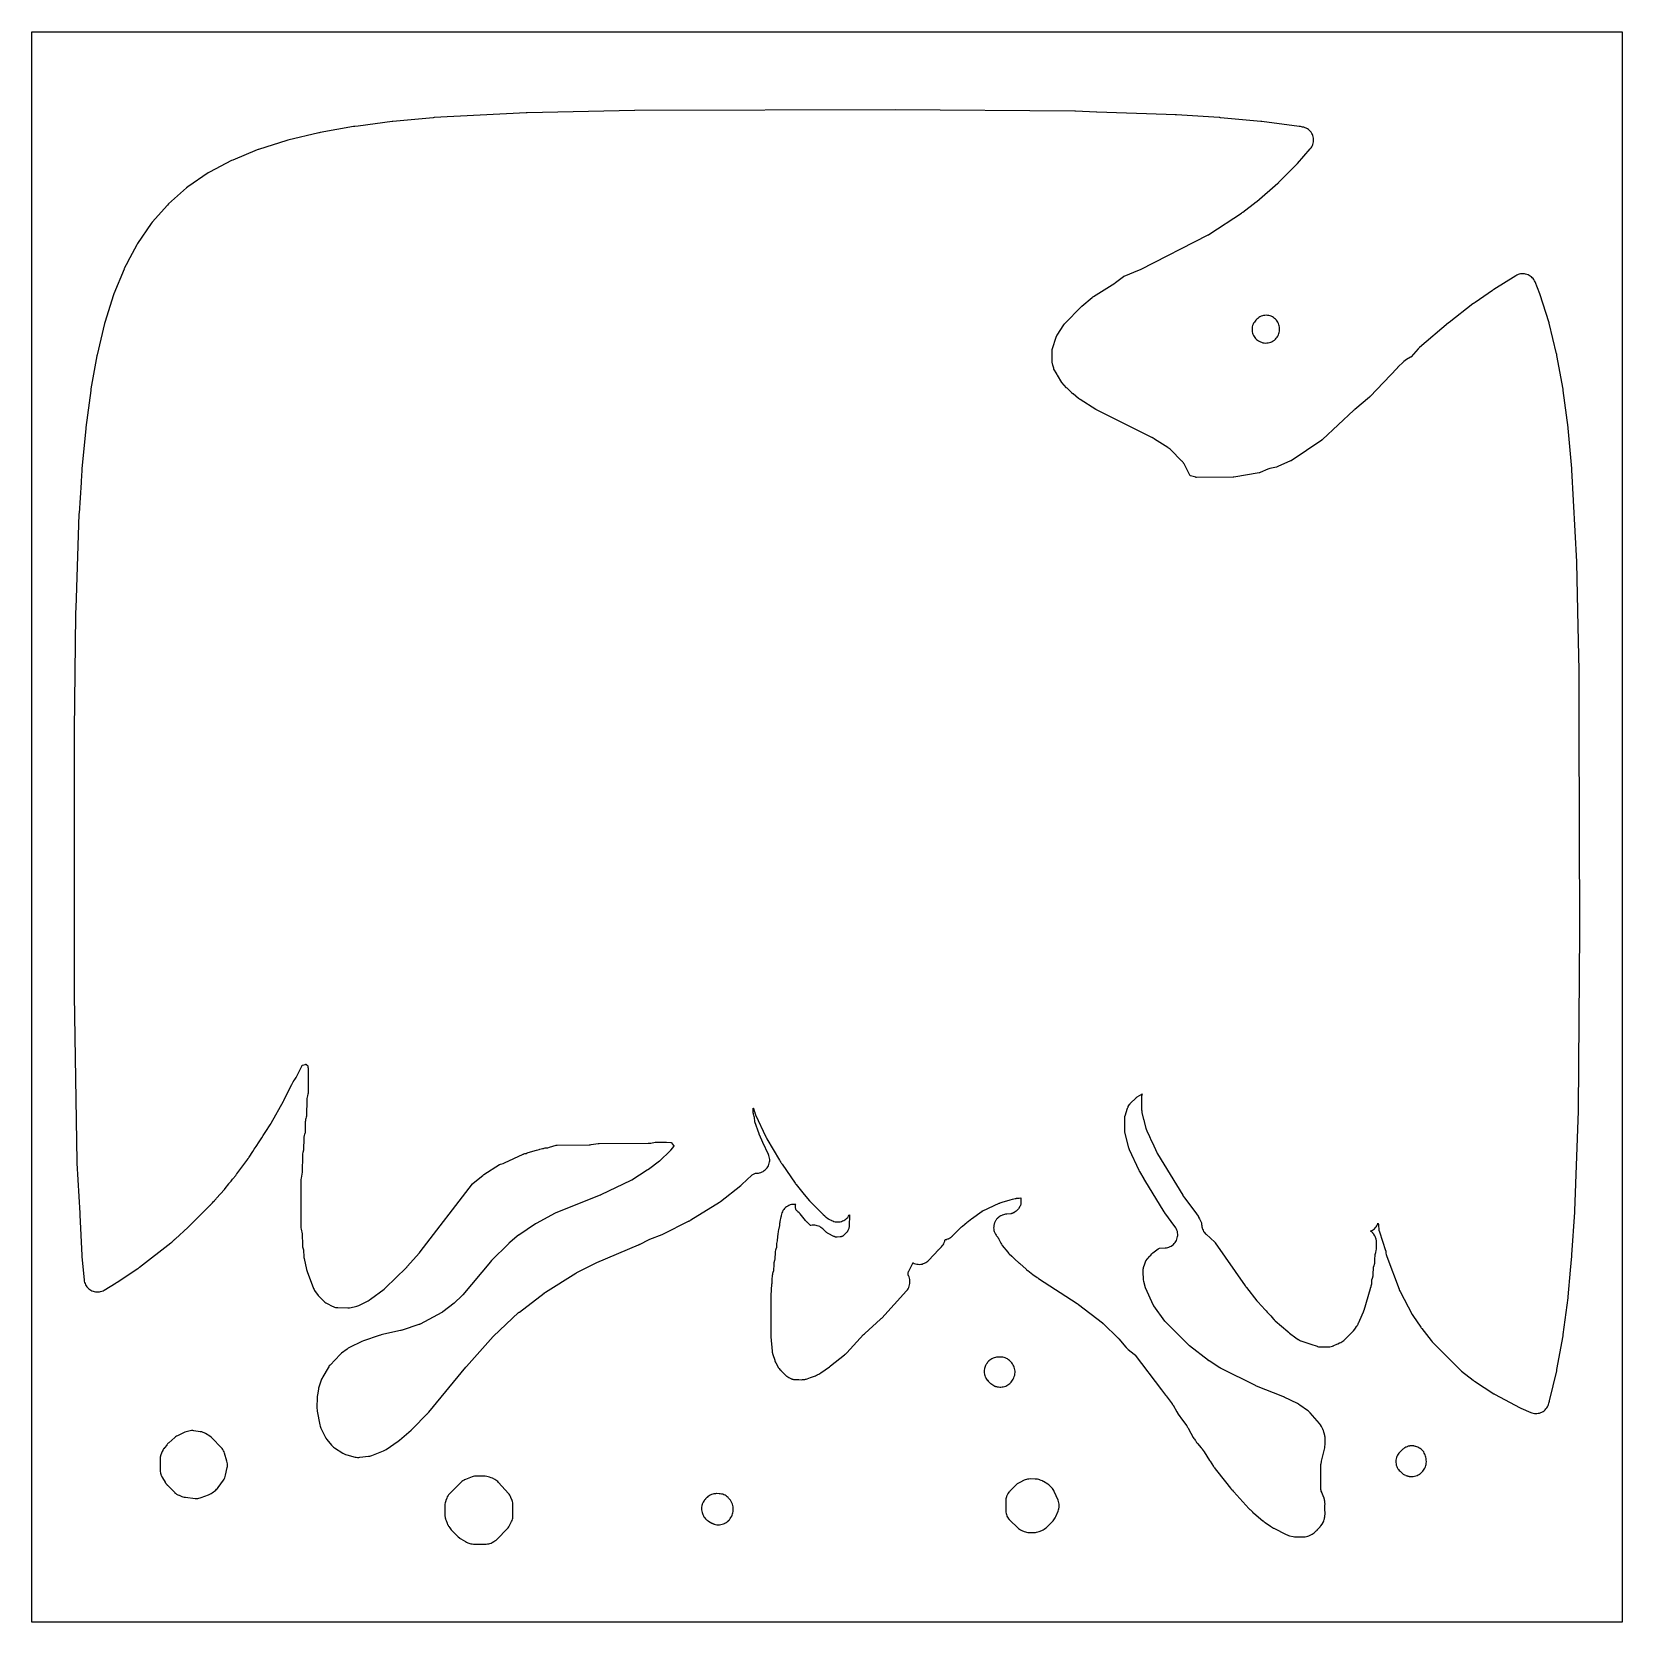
# Model space of a CAD drawing. Header units: millimetres. Extents: x 0 to 300, y 0 to 300.
import ezdxf

# ---------------------------------------------------------------- set-up
doc = ezdxf.new("R2010")
doc.units = ezdxf.units.MM
doc.layers.add('CUT', color=7, linetype='CONTINUOUS')

msp = doc.modelspace()

# ---------------------------------------------------------------- linework, layer by layer
at = {"layer": 'CUT'}
for points in [[(299.9, 300), (299.91, 300), (299.94, 300), (299.95, 300), (299.96, 300), (299.96, 299.99), (299.96, 299.98), (299.96, 299.95), (299.96, 299.94), (299.96, 0.06), (299.96, 0.05), (299.96, 0.02), (299.96, 0.01), (299.95, 0), (299.94, 0), (299.91, 0), (299.9, 0), (0.06, 0), (0.05, 0), (0.02, 0), (0.01, 0), (0.01, 0.01), (0, 0.01), (0, 0.02), (0, 0.05), (0, 0.06), (0, 299.94), (0, 299.95), (0, 299.98), (0, 299.99), (0.01, 300), (0.02, 300), (0.05, 300), (0.06, 300)], [(144.43, 77.46), (144.41, 77.48), (144.33, 77.57), (144.25, 77.66), (144.19, 77.76), (144.13, 77.86), (144.09, 77.97), (144.06, 78.08), (144.03, 78.2), (144.02, 78.31), (144.02, 78.43), (144.03, 78.55), (144.06, 78.66), (144.09, 78.77), (144.1, 78.79), (144.09, 78.79), (144.06, 78.79), (144.06, 78.8), (144.02, 78.81), (143.77, 78.82), (143.52, 78.8), (143.27, 78.76), (143.03, 78.7), (142.8, 78.61), (142.58, 78.5), (142.36, 78.37), (142.17, 78.21), (141.99, 78.04), (141.82, 77.85), (141.68, 77.65), (141.56, 77.43), (141.46, 77.2), (141.38, 76.96), (141.33, 76.72), (141.31, 76.55), (141.31, 76.54), (141.31, 76.52), (141.3, 76.47), (141.1, 75.6), (141.06, 75.39), (141.04, 75.18), (141.02, 74.85), (140.83, 73.99), (140.79, 73.76), (140.78, 73.68), (140.76, 73.59), (140.72, 73.35), (140.58, 71.98), (140.58, 71.96), (140.57, 71.95), (140.57, 71.94), (140.57, 71.93), (140.51, 71.7), (140.48, 71.42), (140.45, 70.85), (140.45, 70.75), (140.45, 70.72), (140.45, 70.7), (140.43, 70.63), (140.41, 70.58), (140.38, 70.5), (140.36, 70.45), (140.32, 70.32), (140.29, 70.23), (140.28, 70.21), (140.28, 70.19), (140.23, 69.95), (140.22, 69.92), (140.2, 69.69), (140.2, 69.66), (140.2, 69.65), (140.16, 68.59), (140.16, 68.56), (140.16, 68.5), (140.14, 68.43), (140.14, 68.42), (140.13, 68.39), (140.08, 68.28), (140.05, 68.19), (140.05, 68.18), (140.04, 68.16), (140.04, 68.14), (140.03, 68.11), (140.01, 68.04), (140, 68.01), (139.99, 67.96), (139.96, 67.81), (139.96, 67.79), (139.95, 67.73), (139.93, 67.5), (139.89, 66.37), (139.89, 66.34), (139.89, 66.29), (139.89, 66.28), (139.88, 66.25), (139.88, 66.24), (139.87, 66.2), (139.84, 66.13), (139.84, 66.12), (139.83, 66.11), (139.79, 66.01), (139.78, 65.97), (139.72, 65.78), (139.71, 65.75), (139.71, 65.74), (139.71, 65.72), (139.69, 65.63), (139.68, 65.58), (139.67, 65.55), (139.66, 65.53), (139.66, 65.51), (139.66, 65.47), (139.65, 65.39), (139.63, 65.27), (139.6, 64.75), (139.59, 64.49), (139.57, 64.14), (139.55, 63.84), (139.54, 63.75), (139.39, 61.61), (139.38, 61.44), (139.38, 61.36), (139.38, 60.88), (139.38, 60.85), (139.38, 60.82), (139.37, 60.7), (139.36, 60.49), (139.37, 58.31), (139.36, 55.15), (139.37, 54.97), (139.39, 54.84), (139.39, 54.81), (139.39, 54.77), (139.39, 54.73), (139.39, 54.68), (139.39, 54.05), (139.39, 54.02), (139.4, 53.81), (139.63, 51.13), (139.66, 50.94), (139.66, 50.92), (139.66, 50.91), (139.66, 50.9), (139.67, 50.84), (139.68, 50.79), (139.7, 50.71), (139.75, 50.51), (140.12, 49.41), (140.13, 49.36), (140.14, 49.32), (140.21, 49.13), (140.32, 48.91), (140.68, 48.24), (140.8, 48.03), (140.95, 47.83), (141.11, 47.65), (141.25, 47.51), (141.28, 47.47), (141.45, 47.27), (141.46, 47.26), (141.5, 47.22), (142.19, 46.56), (142.35, 46.43), (142.38, 46.4), (142.53, 46.3), (142.58, 46.26), (142.72, 46.18), (142.8, 46.13), (142.92, 46.07), (143.02, 46.02), (143.14, 45.97), (143.23, 45.93), (143.38, 45.88), (143.44, 45.86), (143.56, 45.83), (143.64, 45.81), (143.65, 45.81), (143.87, 45.77), (143.9, 45.76), (144.17, 45.75), (144.67, 45.75), (145.24, 45.74), (145.35, 45.75), (145.46, 45.75), (145.56, 45.76), (145.57, 45.76), (145.58, 45.76), (145.59, 45.76), (145.69, 45.77), (145.72, 45.78), (145.73, 45.78), (145.74, 45.78), (145.82, 45.79), (145.91, 45.82), (146.04, 45.85), (146.26, 45.92), (146.85, 46.15), (147.82, 46.5), (148.02, 46.58), (148.21, 46.67), (148.27, 46.71), (148.28, 46.71), (148.46, 46.8), (148.65, 46.9), (148.82, 47.01), (150.47, 48.2), (150.57, 48.27), (150.63, 48.32), (150.67, 48.35), (153.27, 50.44), (153.3, 50.46), (153.42, 50.55), (153.44, 50.57), (153.53, 50.64), (153.75, 50.84), (156.89, 54.25), (156.91, 54.27), (156.92, 54.27), (156.99, 54.33), (157.01, 54.35), (157.09, 54.42), (157.13, 54.46), (160.08, 57.17), (160.16, 57.24), (160.22, 57.3), (160.3, 57.38), (164.98, 62.5), (165.14, 62.7), (165.28, 62.91), (165.4, 63.14), (165.49, 63.37), (165.56, 63.62), (165.61, 63.87), (165.63, 64.12), (165.62, 64.38), (165.59, 64.63), (165.53, 64.88), (165.45, 65.12), (165.39, 65.27), (165.37, 65.31), (165.34, 65.39), (165.34, 65.41), (165.32, 65.47), (165.32, 65.49), (165.32, 65.52), (165.3, 65.66), (165.29, 65.72), (165.29, 65.77), (165.3, 65.88), (165.31, 65.95), (165.32, 65.98), (165.32, 65.99), (165.35, 66.09), (165.38, 66.18), (165.4, 66.23), (165.41, 66.24), (166.14, 67.7), (166.18, 67.78), (166.18, 67.79), (166.19, 67.79), (166.2, 67.79), (166.23, 67.77), (166.42, 67.68), (166.66, 67.6), (166.9, 67.54), (167.15, 67.51), (167.4, 67.5), (167.65, 67.52), (167.9, 67.56), (168.14, 67.63), (168.38, 67.72), (168.6, 67.83), (168.81, 67.96), (169.01, 68.12), (169.19, 68.29), (170.99, 70.22), (171.04, 70.28), (171.06, 70.3), (171.55, 70.79), (171.71, 70.98), (171.86, 71.18), (171.99, 71.39), (172.09, 71.61), (172.18, 71.85), (172.23, 72.09), (172.24, 72.14), (172.34, 72.16), (172.57, 72.22), (172.59, 72.23), (172.8, 72.3), (172.81, 72.3), (172.82, 72.31), (172.83, 72.31), (172.85, 72.32), (172.86, 72.32), (172.88, 72.33), (172.9, 72.34), (173.03, 72.4), (173.03, 72.41), (173.04, 72.41), (173.06, 72.42), (173.08, 72.43), (173.09, 72.44), (173.11, 72.45), (173.24, 72.53), (173.25, 72.54), (173.26, 72.54), (173.29, 72.56), (173.32, 72.59), (173.33, 72.59), (173.44, 72.67), (173.44, 72.68), (173.45, 72.68), (173.49, 72.72), (173.52, 72.75), (173.53, 72.75), (173.62, 72.83), (173.62, 72.84), (173.63, 72.85), (175.34, 74.55), (175.39, 74.59), (175.4, 74.6), (175.41, 74.61), (175.43, 74.62), (175.43, 74.63), (175.44, 74.63), (175.45, 74.64), (175.46, 74.65), (175.47, 74.66), (175.51, 74.69), (175.56, 74.72), (176.4, 75.43), (176.47, 75.49), (176.61, 75.61), (177.03, 75.96), (177.06, 75.98), (177.07, 75.98), (177.08, 75.99), (177.1, 76.01), (177.11, 76.02), (177.12, 76.02), (177.13, 76.03), (177.14, 76.04), (177.22, 76.09), (179.24, 77.54), (179.25, 77.55), (179.26, 77.56), (179.27, 77.57), (179.28, 77.57), (179.29, 77.58), (179.3, 77.59), (179.32, 77.6), (179.35, 77.61), (179.37, 77.62), (182.45, 79.02), (182.46, 79.02), (182.49, 79.03), (182.51, 79.04), (182.52, 79.05), (182.53, 79.05), (182.54, 79.05), (182.55, 79.06), (182.57, 79.07), (182.59, 79.07), (182.62, 79.08), (183.02, 79.2), (184.54, 79.66), (184.95, 79.78), (185.45, 79.93), (185.46, 79.93), (185.47, 79.94), (185.48, 79.94), (185.49, 79.94), (185.5, 79.94), (185.51, 79.94), (185.51, 79.95), (185.52, 79.95), (185.55, 79.95), (185.56, 79.95), (185.58, 79.95), (185.67, 79.95), (185.68, 79.95), (185.73, 79.96), (185.75, 79.96), (186.05, 79.98), (186.1, 79.99), (186.11, 79.99), (186.12, 79.99), (186.23, 80), (186.24, 80), (186.52, 80.02), (186.53, 80.03), (186.54, 80.03), (186.55, 80.03), (186.56, 80.02), (186.56, 80.01), (186.56, 80), (186.57, 79.13), (186.56, 78.99), (186.56, 78.9), (186.55, 78.85), (186.53, 78.79), (186.54, 78.79), (186.49, 78.66), (186.48, 78.63), (186.47, 78.6), (186.43, 78.53), (186.37, 78.42), (186.07, 77.97), (186.04, 77.92), (185.99, 77.86), (185.94, 77.8), (185.93, 77.78), (185.92, 77.78), (185.81, 77.69), (185.76, 77.64), (185.64, 77.55), (185.27, 77.29), (185.19, 77.24), (185.15, 77.22), (185.1, 77.19), (185.04, 77.16), (184.99, 77.13), (184.95, 77.12), (184.89, 77.09), (184.88, 77.09), (184.83, 77.07), (184.82, 77.07), (184.8, 77.07), (184.77, 77.06), (184.74, 77.06), (184.64, 77.05), (183.9, 76.99), (183.66, 76.96), (183.62, 76.95), (183.43, 76.91), (183.25, 76.86), (183.02, 76.78), (182.93, 76.74), (182.79, 76.68), (182.72, 76.64), (182.7, 76.63), (182.68, 76.62), (182.67, 76.61), (182.66, 76.6), (182.65, 76.6), (182.58, 76.56), (182.57, 76.55), (182.56, 76.54), (182.53, 76.52), (182.51, 76.51), (182.49, 76.5), (182.48, 76.49), (182.46, 76.47), (182.44, 76.46), (182.42, 76.45), (182.38, 76.42), (182.31, 76.36), (182.3, 76.35), (182.29, 76.34), (182.28, 76.33), (182.26, 76.32), (182.2, 76.26), (182.16, 76.22), (182.12, 76.18), (182.03, 76.08), (181.95, 76), (181.88, 75.89), (181.81, 75.8), (181.75, 75.68), (181.69, 75.58), (181.64, 75.47), (181.59, 75.36), (181.55, 75.24), (181.51, 75.13), (181.48, 75), (181.45, 74.89), (181.42, 74.64), (181.42, 74.52), (181.41, 74.4), (181.43, 74.15), (181.47, 73.91), (181.53, 73.67), (181.62, 73.44), (181.68, 73.33), (181.69, 73.31), (181.73, 73.22), (181.86, 73.01), (181.98, 72.86), (182.01, 72.81), (182.07, 72.74), (182.18, 72.63), (182.18, 72.62), (182.19, 72.61), (182.19, 72.6), (182.2, 72.6), (182.21, 72.59), (182.22, 72.58), (182.22, 72.57), (182.27, 72.47), (182.29, 72.44), (182.3, 72.41), (182.32, 72.38), (182.74, 71.52), (182.87, 71.29), (183.03, 71.08), (184.07, 69.78), (184.19, 69.63), (184.33, 69.5), (184.83, 69.04), (185.07, 68.77), (185.33, 68.52), (186.25, 67.74), (186.3, 67.7), (186.32, 67.68), (186.33, 67.67), (186.34, 67.66), (187.52, 66.58), (187.54, 66.56), (187.6, 66.51), (187.68, 66.43), (187.83, 66.32), (188.48, 65.84), (188.8, 65.57), (189.06, 65.37), (189.54, 65.06), (189.56, 65.05), (189.59, 65.03), (189.63, 65), (189.72, 64.93), (189.84, 64.84), (197.19, 60.09), (197.23, 60.06), (197.27, 60.04), (197.28, 60.03), (197.3, 60.01), (197.31, 60.01), (197.42, 59.94), (201.94, 56.45), (201.96, 56.43), (201.99, 56.41), (202.03, 56.37), (202.11, 56.31), (204.86, 53.62), (204.87, 53.62), (204.91, 53.57), (204.95, 53.53), (204.95, 53.52), (205.01, 53.44), (205.02, 53.43), (206.37, 51.89), (206.4, 51.85), (206.41, 51.83), (206.53, 51.7), (206.56, 51.67), (206.58, 51.65), (206.59, 51.64), (206.78, 51.47), (207.9, 50.57), (207.93, 50.55), (207.95, 50.53), (207.95, 50.52), (207.98, 50.48), (207.99, 50.47), (208.02, 50.43), (208.04, 50.41), (208.05, 50.39), (208.08, 50.36), (213.08, 43.8), (213.81, 42.83), (213.92, 42.68), (215.06, 41.18), (215.1, 41.12), (215.18, 41.01), (215.2, 40.97), (215.22, 40.94), (215.24, 40.91), (215.95, 39.67), (216.06, 39.48), (216.07, 39.45), (216.21, 39.25), (216.21, 39.24), (217.03, 38.13), (217.85, 37.02), (217.85, 37.01), (217.91, 36.92), (217.92, 36.91), (217.93, 36.89), (217.94, 36.88), (218.03, 36.73), (218.12, 36.57), (218.15, 36.52), (218.16, 36.49), (218.18, 36.46), (219.07, 34.84), (219.18, 34.66), (219.3, 34.5), (219.42, 34.35), (219.43, 34.34), (219.44, 34.33), (219.45, 34.31), (219.47, 34.27), (219.48, 34.25), (219.56, 34.12), (219.59, 34.07), (219.7, 33.89), (219.84, 33.73), (220.55, 32.92), (220.56, 32.9), (220.58, 32.88), (220.66, 32.78), (220.67, 32.77), (220.68, 32.76), (220.69, 32.75), (220.69, 32.74), (220.71, 32.71), (220.72, 32.7), (220.75, 32.66), (221.1, 32.12), (222.14, 30.52), (222.25, 30.35), (222.88, 29.38), (222.89, 29.37), (222.93, 29.32), (223.02, 29.2), (223.03, 29.18), (223.05, 29.15), (223.06, 29.14), (223.08, 29.11), (223.18, 28.96), (225.14, 26.49), (226.1, 25.28), (226.11, 25.26), (226.15, 25.23), (226.2, 25.17), (226.2, 25.16), (226.22, 25.14), (226.24, 25.11), (226.29, 25.05), (226.34, 24.99), (226.35, 24.98), (226.37, 24.95), (226.59, 24.71), (226.66, 24.64), (226.7, 24.6), (229.56, 21.46), (229.76, 21.27), (229.84, 21.2), (229.97, 21.06), (230.14, 20.91), (230.15, 20.9), (230.16, 20.89), (230.18, 20.87), (230.23, 20.82), (230.26, 20.78), (230.48, 20.58), (232.2, 19.13), (232.22, 19.11), (232.23, 19.1), (232.24, 19.09), (232.36, 18.99), (232.39, 18.97), (232.43, 18.93), (232.62, 18.78), (233.63, 18.11), (233.7, 18.06), (233.73, 18.04), (233.74, 18.04), (233.76, 18.03), (233.78, 18.01), (233.88, 17.94), (233.91, 17.92), (233.96, 17.89), (233.99, 17.87), (234.19, 17.76), (234.27, 17.71), (236.56, 16.56), (236.75, 16.47), (236.76, 16.47), (236.77, 16.47), (236.77, 16.46), (236.79, 16.45), (237.01, 16.37), (237.23, 16.31), (237.9, 16.16), (238.18, 16.11), (238.36, 16.1), (238.39, 16.1), (238.47, 16.1), (238.68, 16.09), (238.98, 16.1), (239.03, 16.1), (239.05, 16.1), (239.07, 16.1), (239.1, 16.09), (239.75, 16.11), (239.79, 16.11), (239.91, 16.11), (240.16, 16.13), (240.4, 16.17), (240.64, 16.24), (240.88, 16.32), (241.12, 16.41), (241.34, 16.53), (241.37, 16.55), (241.48, 16.6), (241.69, 16.73), (241.89, 16.88), (242.07, 17.04), (242.26, 17.23), (242.34, 17.31), (242.4, 17.36), (242.43, 17.39), (242.44, 17.4), (242.53, 17.51), (242.54, 17.52), (242.56, 17.55), (242.6, 17.59), (242.64, 17.63), (242.81, 17.8), (242.83, 17.81), (242.99, 17.99), (243.02, 18.04), (243.09, 18.13), (243.13, 18.18), (243.15, 18.2), (243.37, 18.51), (243.49, 18.71), (243.5, 18.74), (243.6, 18.92), (243.69, 19.13), (243.76, 19.35), (243.79, 19.47), (243.83, 19.7), (243.84, 19.74), (243.84, 19.75), (243.84, 19.76), (243.85, 19.79), (243.87, 19.9), (243.88, 19.96), (243.88, 19.98), (243.88, 20.01), (243.89, 20.04), (243.91, 20.35), (243.91, 20.37), (243.91, 20.38), (243.9, 21.45), (243.9, 21.67), (243.9, 21.86), (243.9, 21.97), (243.9, 22.04), (243.91, 22.31), (243.9, 22.46), (243.9, 22.59), (243.89, 22.6), (243.89, 22.61), (243.89, 22.62), (243.89, 22.63), (243.89, 22.65), (243.89, 22.68), (243.86, 22.9), (243.84, 22.96), (243.81, 23.11), (243.8, 23.15), (243.79, 23.19), (243.76, 23.28), (243.76, 23.3), (243.75, 23.32), (243.75, 23.33), (243.74, 23.34), (243.72, 23.41), (243.57, 23.81), (243.31, 24.48), (243.3, 24.51), (243.21, 24.73), (243.19, 24.8), (243.18, 24.83), (243.18, 24.84), (243.17, 24.86), (243.17, 24.87), (243.16, 24.91), (243.16, 24.92), (243.16, 24.94), (243.15, 24.98), (243.15, 25), (243.15, 25.02), (243.12, 26.94), (243.13, 28.93), (243.15, 29.71), (243.15, 29.72), (243.15, 29.76), (243.15, 29.78), (243.15, 29.81), (243.15, 29.83), (243.16, 29.85), (243.16, 29.86), (243.25, 30.3), (243.27, 30.37), (243.86, 32.91), (243.9, 33.18), (243.92, 33.45), (243.92, 33.5), (243.92, 33.52), (243.92, 33.54), (243.92, 33.56), (243.93, 33.79), (243.92, 33.89), (243.92, 33.94), (243.92, 34.05), (243.92, 34.19), (243.92, 34.24), (243.92, 34.27), (243.93, 34.66), (243.92, 34.88), (243.9, 35.09), (243.85, 35.31), (243.85, 35.32), (243.84, 35.36), (243.83, 35.4), (243.82, 35.41), (243.82, 35.42), (243.81, 35.45), (243.8, 35.49), (243.71, 35.85), (243.61, 36.15), (243.59, 36.2), (243.49, 36.42), (243.23, 36.93), (243.07, 37.2), (243.05, 37.23), (242.86, 37.48), (241.09, 39.52), (240.94, 39.67), (240.79, 39.81), (240.62, 39.94), (239.17, 40.94), (239.08, 41), (239.03, 41.04), (238.95, 41.09), (238.93, 41.1), (238.71, 41.23), (236.23, 42.47), (236.19, 42.49), (235.98, 42.58), (230.99, 44.53), (230.88, 44.58), (230.79, 44.62), (224.35, 47.83), (224.27, 47.88), (224.23, 47.9), (224.06, 48), (222.05, 49.27), (221.97, 49.32), (221.96, 49.33), (221.95, 49.34), (221.92, 49.37), (218.38, 52.1), (213.8, 56.68), (213.76, 56.72), (213.75, 56.72), (213.74, 56.73), (213.73, 56.74), (213.73, 56.75), (213.71, 56.77), (213.71, 56.78), (211.64, 59.66), (211.63, 59.67), (211.62, 59.68), (211.6, 59.71), (211.59, 59.73), (211.59, 59.74), (211.58, 59.75), (211.57, 59.77), (210.06, 63.04), (210.05, 63.06), (210.05, 63.07), (209.72, 64.28), (209.72, 64.29), (209.71, 64.33), (209.71, 64.34), (209.66, 64.57), (209.66, 64.59), (209.66, 64.62), (209.61, 66.1), (209.61, 66.48), (209.62, 66.57), (209.67, 66.79), (209.67, 66.8), (209.68, 66.84), (209.69, 66.86), (209.7, 66.88), (209.94, 67.6), (210.01, 67.79), (210.13, 68.14), (210.42, 68.53), (210.46, 68.58), (210.5, 68.64), (210.54, 68.69), (210.64, 68.82), (210.71, 68.93), (210.72, 68.94), (210.73, 68.95), (210.74, 68.96), (211.03, 69.25), (211.26, 69.47), (211.44, 69.65), (212.43, 70.44), (212.69, 70.55), (212.72, 70.55), (213.75, 70.6), (214, 70.63), (214.24, 70.67), (214.47, 70.75), (214.7, 70.84), (214.91, 70.95), (215.12, 71.09), (215.31, 71.25), (215.48, 71.42), (215.64, 71.61), (215.77, 71.81), (215.89, 72.03), (215.98, 72.25), (216.05, 72.49), (216.1, 72.73), (216.13, 72.97), (216.13, 73.22), (216.1, 73.46), (216.06, 73.7), (215.99, 73.94), (215.89, 74.16), (215.78, 74.38), (215.75, 74.42), (215.64, 74.59), (215.61, 74.63), (213.72, 77.19), (213.71, 77.2), (213.69, 77.22), (213.66, 77.28), (213.63, 77.33), (213.62, 77.34), (213.62, 77.35), (213.61, 77.36), (213.6, 77.38), (213.59, 77.4), (209.93, 83.4), (209.81, 83.6), (209.81, 83.61), (208.96, 84.99), (208.96, 85), (208.93, 85.04), (208.9, 85.1), (208.86, 85.18), (207.05, 89.08), (207.01, 89.18), (207, 89.2), (206.98, 89.26), (206.95, 89.35), (206.93, 89.42), (206.92, 89.45), (206.18, 92.45), (206.18, 92.46), (206.17, 92.47), (206.17, 92.48), (206.16, 92.57), (206.15, 92.67), (206.15, 92.7), (206.15, 92.71), (206.14, 95.08), (206.15, 95.19), (206.15, 95.26), (206.15, 95.28), (206.15, 95.31), (206.17, 95.4), (206.17, 95.44), (206.18, 95.46), (206.18, 95.48), (206.2, 95.52), (206.67, 96.96), (206.71, 97.09), (206.76, 97.18), (206.77, 97.2), (206.8, 97.26), (207.03, 97.63), (207.04, 97.64), (207.08, 97.7), (207.1, 97.74), (207.14, 97.78), (207.14, 97.79), (207.18, 97.82), (207.19, 97.84), (208.27, 98.94), (208.33, 99), (208.36, 99.03), (208.38, 99.04), (208.4, 99.06), (208.46, 99.09), (208.5, 99.12), (209.33, 99.61), (209.4, 99.64), (209.35, 99.46), (209.35, 99.44), (209.31, 99.2), (209.31, 99.18), (209.3, 98.93), (209.31, 96.77), (209.31, 96.75), (209.31, 96.73), (209.31, 96.68), (209.32, 96.63), (209.32, 96.62), (209.33, 96.47), (209.33, 96.44), (209.38, 96.18), (209.38, 96.17), (209.38, 96.14), (209.7, 94.85), (209.73, 94.75), (209.8, 94.47), (210.13, 93.15), (210.14, 93.11), (210.16, 93.04), (210.17, 93.01), (210.18, 92.98), (210.19, 92.92), (210.2, 92.9), (210.21, 92.89), (210.21, 92.88), (210.28, 92.7), (210.3, 92.66), (210.78, 91.62), (211.15, 90.84), (211.35, 90.41), (212.18, 88.62), (212.18, 88.61), (212.19, 88.59), (212.22, 88.53), (212.24, 88.5), (212.25, 88.49), (212.27, 88.45), (212.27, 88.44), (212.28, 88.42), (212.29, 88.41), (212.31, 88.37), (212.32, 88.35), (212.33, 88.34), (217.07, 80.57), (217.1, 80.51), (217.12, 80.47), (217.14, 80.44), (217.16, 80.41), (217.17, 80.39), (217.28, 80.23), (217.29, 80.22), (219.66, 77), (219.98, 76.57), (219.98, 76.56), (219.99, 76.55), (219.99, 76.54), (220, 76.53), (220.01, 76.52), (220.02, 76.5), (220.02, 76.49), (220.03, 76.48), (220.04, 76.47), (220.07, 76.41), (220.24, 76.07), (220.59, 75.36), (220.59, 75.35), (220.6, 75.33), (220.61, 75.31), (220.62, 75.28), (220.63, 75.27), (220.63, 75.26), (220.63, 75.25), (220.63, 75.24), (220.63, 75.22), (220.64, 75.02), (220.66, 74.84), (220.66, 74.8), (220.69, 74.6), (220.69, 74.58), (220.74, 74.37), (220.74, 74.35), (220.78, 74.23), (220.8, 74.19), (220.81, 74.17), (220.81, 74.16), (220.81, 74.15), (220.82, 74.13), (220.83, 74.12), (220.91, 73.93), (220.91, 73.92), (221.02, 73.72), (221.06, 73.66), (221.08, 73.64), (221.09, 73.62), (221.11, 73.59), (221.15, 73.53), (221.3, 73.35), (221.3, 73.34), (221.39, 73.25), (221.41, 73.23), (221.43, 73.22), (221.46, 73.19), (221.47, 73.18), (223.1, 71.69), (223.1, 71.68), (223.12, 71.67), (223.13, 71.66), (223.13, 71.65), (223.14, 71.64), (223.18, 71.6), (223.19, 71.58), (223.22, 71.54), (228.87, 63.42), (228.9, 63.39), (228.91, 63.37), (228.95, 63.32), (228.96, 63.31), (228.97, 63.29), (228.99, 63.27), (229, 63.25), (229.05, 63.19), (229.05, 63.18), (229.09, 63.13), (231.08, 60.62), (231.11, 60.58), (231.12, 60.57), (231.19, 60.49), (231.24, 60.43), (232.63, 58.9), (232.69, 58.84), (232.79, 58.73), (232.99, 58.51), (233.66, 57.78), (234.22, 57.16), (234.23, 57.15), (234.26, 57.11), (234.3, 57.07), (234.31, 57.06), (234.51, 56.86), (234.52, 56.86), (236.88, 54.81), (236.91, 54.78), (236.92, 54.77), (236.95, 54.74), (237, 54.7), (237.01, 54.69), (237.06, 54.65), (237.07, 54.64), (237.09, 54.63), (237.14, 54.59), (237.16, 54.57), (237.17, 54.56), (237.19, 54.55), (237.2, 54.54), (237.23, 54.51), (238.4, 53.66), (238.83, 53.35), (238.84, 53.35), (238.85, 53.34), (238.89, 53.31), (238.97, 53.26), (239.05, 53.21), (239.09, 53.19), (239.11, 53.18), (239.12, 53.17), (239.19, 53.14), (239.28, 53.1), (239.28, 53.09), (239.32, 53.08), (239.35, 53.07), (239.37, 53.06), (239.51, 53.01), (239.52, 53), (241.25, 52.43), (242.4, 52.05), (242.41, 52.05), (242.42, 52.05), (242.46, 52.04), (242.47, 52.03), (242.48, 52.03), (242.68, 51.97), (242.96, 51.93), (243.24, 51.92), (243.25, 51.92), (243.38, 51.93), (243.5, 51.93), (243.61, 51.93), (243.67, 51.93), (243.69, 51.93), (243.7, 51.93), (243.72, 51.93), (243.82, 51.93), (244.55, 51.94), (244.7, 51.95), (244.76, 51.96), (244.79, 51.96), (244.81, 51.96), (244.84, 51.96), (245.07, 52), (245.08, 52.01), (245.32, 52.08), (245.33, 52.09), (245.42, 52.12), (245.47, 52.14), (245.5, 52.15), (245.51, 52.15), (245.56, 52.17), (245.57, 52.18), (246.16, 52.45), (246.33, 52.52), (246.67, 52.68), (246.88, 52.78), (246.89, 52.79), (247.07, 52.88), (247.08, 52.89), (247.26, 53), (247.27, 53.01), (247.43, 53.13), (247.44, 53.14), (247.59, 53.28), (247.6, 53.29), (248.38, 54.05), (248.74, 54.41), (248.96, 54.63), (249.06, 54.73), (249.07, 54.75), (249.19, 54.87), (249.21, 54.89), (249.27, 54.97), (249.3, 55.01), (249.31, 55.02), (249.33, 55.04), (249.65, 55.47), (249.88, 55.78), (249.9, 55.81), (249.9, 55.82), (249.92, 55.85), (249.93, 55.86), (249.95, 55.89), (249.99, 55.95), (250, 55.97), (250.01, 55.98), (250.03, 56.01), (250.03, 56.02), (250.04, 56.03), (250.07, 56.08), (250.14, 56.22), (250.14, 56.23), (250.15, 56.25), (250.16, 56.27), (250.17, 56.29), (250.25, 56.47), (250.28, 56.54), (250.47, 56.97), (251.17, 58.53), (251.18, 58.54), (251.2, 58.6), (251.23, 58.7), (251.26, 58.77), (251.29, 58.85), (251.3, 58.86), (252.49, 62.92), (252.52, 63.05), (252.55, 63.15), (252.6, 63.32), (252.62, 63.38), (252.63, 63.42), (252.68, 63.65), (252.69, 63.68), (252.7, 63.69), (252.7, 63.7), (252.71, 63.78), (252.71, 63.81), (252.71, 63.85), (252.72, 63.93), (252.73, 63.99), (252.76, 64.56), (252.76, 64.58), (252.77, 64.62), (252.77, 64.63), (252.77, 64.64), (252.78, 64.65), (252.81, 64.73), (252.83, 64.78), (252.85, 64.83), (252.86, 64.86), (252.86, 64.87), (252.89, 64.95), (252.9, 64.98), (252.91, 64.99), (252.91, 65), (252.92, 65.03), (252.93, 65.07), (252.93, 65.09), (252.94, 65.13), (252.96, 65.19), (252.97, 65.22), (253.01, 65.45), (253.01, 65.49), (253.01, 65.56), (253.02, 65.67), (253.02, 65.68), (253.06, 66.87), (253.06, 66.91), (253.06, 66.92), (253.06, 66.94), (253.06, 66.95), (253.06, 66.96), (253.07, 66.97), (253.07, 66.98), (253.07, 66.99), (253.07, 67), (253.08, 67.01), (253.08, 67.02), (253.08, 67.03), (253.12, 67.12), (253.13, 67.13), (253.16, 67.21), (253.18, 67.27), (253.19, 67.29), (253.2, 67.34), (253.24, 67.49), (253.26, 67.56), (253.29, 67.74), (253.29, 67.76), (253.3, 67.77), (253.3, 67.78), (253.3, 67.8), (253.3, 67.83), (253.31, 68), (253.32, 68.01), (253.33, 68.49), (253.33, 68.51), (253.33, 68.54), (253.33, 68.59), (253.33, 68.68), (253.34, 69.02), (253.35, 69.09), (253.35, 69.12), (253.35, 69.15), (253.35, 69.17), (253.35, 69.2), (253.35, 69.22), (253.35, 69.23), (253.35, 69.25), (253.35, 69.26), (253.35, 69.27), (253.36, 69.28), (253.36, 69.29), (253.36, 69.3), (253.36, 69.31), (253.36, 69.32), (253.37, 69.34), (253.38, 69.36), (253.38, 69.38), (253.39, 69.41), (253.41, 69.46), (253.44, 69.54), (253.45, 69.55), (253.45, 69.56), (253.46, 69.59), (253.46, 69.6), (253.47, 69.65), (253.5, 69.75), (253.5, 69.76), (253.51, 69.77), (253.52, 69.81), (253.52, 69.82), (253.57, 70.08), (253.57, 70.09), (253.59, 70.35), (253.59, 70.37), (253.6, 71.19), (253.6, 71.3), (253.61, 71.38), (253.61, 71.46), (253.61, 71.65), (253.61, 71.68), (253.6, 71.9), (253.6, 71.92), (253.59, 72.01), (253.57, 72.15), (253.57, 72.16), (253.55, 72.24), (253.53, 72.32), (253.53, 72.33), (253.52, 72.35), (253.51, 72.39), (253.51, 72.4), (253.5, 72.43), (253.49, 72.47), (253.46, 72.55), (253.43, 72.62), (253.43, 72.63), (253.33, 72.85), (253.21, 73.06), (253.2, 73.07), (253.17, 73.11), (253.13, 73.16), (253.09, 73.22), (253.07, 73.26), (253.06, 73.26), (253.05, 73.27), (253.01, 73.32), (253, 73.33), (252.96, 73.39), (252.91, 73.44), (252.73, 73.61), (252.71, 73.62), (252.68, 73.64), (252.63, 73.68), (252.54, 73.75), (252.5, 73.77), (252.63, 73.82), (252.84, 73.94), (253.04, 74.08), (253.22, 74.23), (253.39, 74.4), (253.55, 74.59), (253.68, 74.79), (253.79, 75.01), (253.88, 75.23), (253.89, 75.24), (253.9, 75.23), (253.9, 75.22), (253.91, 75.21), (253.96, 75.08), (253.97, 75.06), (253.98, 75.02), (253.99, 74.97), (253.99, 74.96), (253.99, 74.9), (253.99, 74.85), (254, 74.8), (254, 74.73), (254.05, 74.2), (254.09, 73.92), (254.17, 73.65), (255.33, 70.14), (255.34, 70.1), (255.35, 70.07), (255.35, 70.06), (255.36, 70.03), (255.37, 70), (255.37, 69.98), (255.38, 69.91), (255.41, 69.6), (255.44, 69.38), (255.49, 69.17), (255.56, 68.96), (257.89, 62.8), (257.9, 62.77), (257.92, 62.71), (257.97, 62.57), (258.06, 62.39), (260.37, 58.05), (260.5, 57.83), (261.97, 55.63), (262.05, 55.52), (262.11, 55.44), (262.15, 55.39), (263.93, 53.13), (264.12, 52.91), (264.13, 52.9), (269.47, 47.56), (269.68, 47.37), (271.84, 45.65), (272.01, 45.53), (272.07, 45.49), (272.1, 45.47), (275.76, 43.09), (275.8, 43.07), (275.83, 43.05), (275.88, 43.02), (276.01, 42.94), (280.58, 40.52), (280.62, 40.5), (280.7, 40.45), (280.74, 40.43), (280.86, 40.38), (282.7, 39.58), (282.93, 39.49), (283.17, 39.43), (283.41, 39.39), (283.65, 39.37), (283.89, 39.38), (284.14, 39.41), (284.37, 39.46), (284.61, 39.54), (284.83, 39.64), (285.04, 39.76), (285.24, 39.9), (285.42, 40.06), (285.59, 40.24), (285.74, 40.43), (285.87, 40.63), (285.98, 40.85), (286.07, 41.08), (286.14, 41.29), (286.2, 41.48), (286.24, 41.67), (286.25, 41.72), (286.25, 41.73), (287.61, 47.4), (287.64, 47.57), (287.66, 47.69), (288.8, 53.99), (288.8, 54.02), (288.82, 54.16), (288.83, 54.23), (288.84, 54.26), (289.74, 61.18), (289.75, 61.26), (289.76, 61.36), (290.23, 66.4), (290.48, 69.03), (290.49, 69.26), (290.49, 69.3), (290.49, 69.31), (291.02, 77.35), (291.03, 77.51), (291.03, 77.6), (291.69, 96.42), (291.69, 96.51), (291.7, 96.67), (291.96, 130.39), (291.96, 130.42), (291.87, 169.24), (291.87, 169.28), (291.87, 169.29), (291.85, 179.45), (291.85, 179.52), (291.85, 179.53), (291.85, 179.58), (291.68, 187.79), (291.43, 199.83), (291.43, 199.85), (291.43, 199.99), (290.48, 217.39), (290.48, 217.47), (290.47, 217.62), (289.76, 225.21), (289.75, 225.31), (289.74, 225.39), (288.84, 232.32), (288.84, 232.33), (288.81, 232.5), (288.8, 232.55), (288.8, 232.57), (288.8, 232.6), (287.66, 238.93), (287.63, 239.1), (287.61, 239.18), (287.59, 239.24), (286.21, 245.02), (286.19, 245.09), (286.13, 245.31), (284.52, 250.39), (284.45, 250.58), (283.53, 252.82), (283.43, 253.04), (283.31, 253.25), (283.16, 253.44), (283, 253.62), (282.83, 253.79), (282.63, 253.93), (282.43, 254.06), (282.21, 254.17), (281.98, 254.25), (281.75, 254.31), (281.51, 254.35), (281.27, 254.37), (281.03, 254.36), (280.79, 254.33), (280.55, 254.28), (280.32, 254.2), (280.1, 254.11), (279.89, 253.99), (275.76, 251.39), (275.7, 251.36), (275.47, 251.21), (272.2, 248.94), (272.16, 248.92), (272.11, 248.88), (271.99, 248.8), (271.97, 248.78), (271.88, 248.72), (271.82, 248.68), (267.3, 245.19), (267.21, 245.11), (261.74, 240.46), (261.6, 240.33), (261.47, 240.19), (260.19, 238.71), (260.15, 238.67), (260.14, 238.66), (260.13, 238.65), (260.12, 238.64), (260.11, 238.63), (260.06, 238.6), (259.29, 238.16), (259.03, 237.99), (258.8, 237.8), (257.61, 236.66), (257.57, 236.62), (257.54, 236.59), (257.5, 236.55), (252.4, 231.2), (252.38, 231.18), (252.36, 231.16), (252.28, 231.08), (249.51, 228.76), (249.45, 228.71), (249.34, 228.62), (243.45, 223.11), (243.35, 223.03), (243.34, 223.02), (243.3, 222.99), (237.51, 219.1), (237.48, 219.08), (237.46, 219.07), (237.42, 219.06), (235.03, 218), (234.91, 217.94), (234.89, 217.93), (234.78, 217.9), (233.52, 217.61), (233.31, 217.55), (233.11, 217.48), (231.7, 216.88), (231.57, 216.83), (231.54, 216.82), (231.5, 216.8), (231.49, 216.8), (231.47, 216.79), (231.46, 216.79), (226.74, 215.98), (226.71, 215.97), (226.68, 215.97), (226.66, 215.97), (226.65, 215.97), (226.59, 215.97), (219.67, 215.95), (219.62, 215.95), (219.58, 215.95), (219.57, 215.95), (219.56, 215.95), (219.53, 215.96), (218.52, 216.24), (218.49, 216.25), (218.47, 216.26), (218.45, 216.29), (218.41, 216.35), (217.5, 218.24), (217.37, 218.48), (217.23, 218.66), (217.2, 218.71), (217.15, 218.77), (217.09, 218.85), (217.02, 218.92), (216.92, 219.03), (214.74, 221.2), (214.68, 221.26), (214.54, 221.38), (214.48, 221.44), (214.33, 221.54), (214.25, 221.6), (211.77, 223.18), (211.74, 223.2), (211.72, 223.21), (211.64, 223.26), (211.55, 223.32), (211.54, 223.33), (211.52, 223.34), (211.51, 223.35), (211.49, 223.36), (211.44, 223.39), (211.35, 223.44), (211.33, 223.45), (211.31, 223.46), (211.3, 223.47), (211.28, 223.48), (211.26, 223.49), (211.24, 223.5), (200.79, 228.7), (200.7, 228.76), (200.69, 228.76), (200.67, 228.78), (197.76, 230.63), (197.73, 230.65), (197.71, 230.66), (197.63, 230.71), (197.6, 230.73), (197.58, 230.74), (197.56, 230.75), (197.54, 230.76), (197.53, 230.77), (197.49, 230.8), (197.48, 230.81), (197.43, 230.85), (196.38, 231.68), (196.33, 231.71), (196.29, 231.74), (196.26, 231.77), (196.25, 231.77), (196.24, 231.78), (196.23, 231.79), (196.19, 231.83), (195.33, 232.71), (195.32, 232.72), (195.31, 232.73), (195.29, 232.75), (195.25, 232.79), (195.17, 232.87), (194.25, 233.83), (193.44, 235.22), (193.43, 235.24), (193.42, 235.25), (193.33, 235.41), (193.3, 235.46), (192.79, 236.39), (192.78, 236.4), (192.77, 236.41), (192.77, 236.42), (192.77, 236.43), (192.77, 236.44), (192.76, 236.44), (192.76, 236.45), (192.75, 236.49), (192.75, 236.5), (192.74, 236.51), (192.74, 236.52), (192.74, 236.53), (192.6, 237.11), (192.46, 237.7), (192.46, 237.71), (192.45, 237.76), (192.45, 237.77), (192.45, 240.08), (192.46, 240.1), (193.29, 242.58), (193.3, 242.61), (193.3, 242.62), (193.31, 242.63), (193.31, 242.64), (193.32, 242.65), (193.33, 242.66), (193.35, 242.7), (193.36, 242.71), (193.41, 242.79), (194.65, 244.71), (194.65, 244.72), (194.7, 244.79), (194.71, 244.81), (194.72, 244.82), (194.72, 244.83), (194.75, 244.88), (194.77, 244.9), (194.8, 244.95), (194.81, 244.96), (197.93, 248.14), (197.94, 248.15), (197.95, 248.16), (197.96, 248.17), (198.07, 248.26), (200.01, 249.91), (200.04, 249.93), (200.1, 249.98), (200.23, 250.07), (204.24, 252.61), (204.41, 252.72), (205.91, 253.86), (205.99, 253.91), (206.03, 253.93), (208.91, 255.08), (209.12, 255.17), (221.88, 261.71), (221.93, 261.73), (222.18, 261.88), (228.14, 265.77), (228.3, 265.89), (228.39, 265.96), (228.4, 265.96), (230.94, 267.94), (231.04, 268.02), (235.04, 271.48), (235.17, 271.6), (235.22, 271.65), (235.23, 271.66), (238.48, 274.91), (238.52, 274.96), (238.54, 274.98), (238.58, 275.02), (238.69, 275.14), (241.13, 277.93), (241.28, 278.12), (241.41, 278.32), (241.52, 278.54), (241.61, 278.76), (241.68, 278.99), (241.72, 279.22), (241.75, 279.46), (241.75, 279.7), (241.72, 279.94), (241.68, 280.18), (241.61, 280.41), (241.52, 280.63), (241.41, 280.84), (241.28, 281.04), (241.13, 281.23), (240.96, 281.4), (240.78, 281.56), (240.58, 281.7), (240.37, 281.81), (240.15, 281.91), (239.93, 281.99), (239.69, 282.04), (239.3, 282.11), (239.08, 282.14), (239.01, 282.14), (232.02, 283.06), (232, 283.07), (231.82, 283.09), (224.22, 283.8), (224.1, 283.81), (223.95, 283.82), (215.9, 284.35), (215.74, 284.36), (215.67, 284.36), (215.66, 284.36), (213.92, 284.42), (200.85, 284.87), (200.84, 284.87), (200.8, 284.87), (196.88, 285.01), (196.79, 285.01), (196.71, 285.01), (162.86, 285.28), (162.83, 285.28), (113.73, 285.17), (113.69, 285.17), (93.41, 284.74), (93.35, 284.74), (93.22, 284.74), (75.91, 283.81), (75.86, 283.81), (75.68, 283.8), (68.12, 283.09), (68, 283.07), (67.94, 283.07), (61.56, 282.23), (60.93, 282.15), (60.92, 282.15), (60.83, 282.14), (60.77, 282.13), (60.69, 282.11), (60.67, 282.11), (54.38, 281), (54.18, 280.95), (54.13, 280.94), (54.11, 280.93), (48.28, 279.55), (48.1, 279.5), (42.78, 277.81), (42.75, 277.8), (42.69, 277.78), (42.53, 277.72), (37.9, 275.81), (37.68, 275.71), (33.53, 273.51), (33.29, 273.37), (29.44, 270.75), (29.19, 270.55), (25.8, 267.54), (25.59, 267.32), (22.73, 264.08), (22.54, 263.85), (19.94, 260.07), (19.79, 259.82), (18.06, 256.57), (18.03, 256.51), (17.56, 255.62), (17.47, 255.43), (17.45, 255.37), (17.43, 255.32), (17.4, 255.24), (17.39, 255.21), (15.48, 250.58), (15.41, 250.38), (13.77, 245.17), (13.72, 245), (12.31, 239.08), (12.3, 239.06), (12.27, 238.89), (11.14, 232.63), (11.12, 232.45), (11.11, 232.41), (11.11, 232.35), (10.2, 225.35), (10.19, 225.33), (10.17, 225.16), (9.45, 217.54), (9.45, 217.43), (9.44, 217.3), (9.44, 217.28), (9.44, 217.27), (9.31, 215.25), (9.29, 215.04), (9.29, 215), (8.91, 209.22), (8.9, 209.06), (8.9, 208.98), (8.34, 193.16), (8.35, 193), (8.35, 192.95), (8.35, 192.91), (8.25, 190.21), (8.25, 190.12), (8.25, 190.04), (8, 168.28), (8, 168.25), (8, 118.33), (8, 118.29), (8.5, 86.82), (8.51, 86.61), (8.52, 86.57), (9.03, 77.13), (9.03, 77.08), (9.03, 77.03), (9.03, 76.9), (9.03, 76.83), (9.45, 69.18), (9.45, 69.1), (9.46, 68.95), (9.87, 64.56), (9.9, 64.32), (9.96, 64.09), (10.04, 63.86), (10.14, 63.64), (10.26, 63.43), (10.4, 63.24), (10.56, 63.06), (10.73, 62.89), (10.92, 62.74), (11.13, 62.62), (11.34, 62.51), (11.56, 62.42), (11.79, 62.35), (12.03, 62.31), (12.27, 62.29), (12.51, 62.29), (12.75, 62.32), (12.98, 62.37), (13.21, 62.44), (13.43, 62.53), (13.65, 62.65), (15.9, 64), (16, 64.06), (16.1, 64.12), (20.02, 66.74), (20.03, 66.74), (20.21, 66.87), (20.24, 66.9), (20.26, 66.91), (20.3, 66.95), (26.25, 71.57), (26.4, 71.7), (26.47, 71.77), (26.92, 72.18), (26.95, 72.2), (26.98, 72.23), (27.09, 72.33), (29.45, 74.47), (29.54, 74.55), (29.57, 74.58), (29.73, 74.75), (29.75, 74.77), (29.81, 74.82), (29.88, 74.88), (30.75, 75.76), (31.99, 77), (32.02, 77.03), (32.09, 77.1), (32.14, 77.15), (33.66, 78.67), (33.68, 78.69), (33.7, 78.71), (33.79, 78.8), (33.79, 78.81), (33.85, 78.87), (33.91, 78.93), (33.92, 78.94), (33.98, 79.01), (34.03, 79.07), (34.05, 79.1), (34.06, 79.11), (34.07, 79.12), (34.08, 79.13), (34.22, 79.27), (34.23, 79.27), (34.28, 79.33), (34.31, 79.36), (34.38, 79.44), (34.43, 79.5), (34.45, 79.52), (34.74, 79.87), (34.82, 79.96), (34.83, 79.97), (34.84, 79.98), (36.35, 81.65), (36.48, 81.8), (37.14, 82.67), (37.14, 82.68), (37.15, 82.69), (37.19, 82.74), (37.43, 83.01), (37.46, 83.04), (37.51, 83.1), (37.59, 83.2), (37.85, 83.56), (37.89, 83.61), (37.91, 83.63), (37.92, 83.64), (38.46, 84.28), (38.63, 84.5), (38.66, 84.55), (40.72, 87.36), (40.78, 87.44), (40.79, 87.45), (40.81, 87.48), (40.83, 87.5), (40.84, 87.52), (40.84, 87.53), (40.93, 87.65), (40.94, 87.66), (40.94, 87.67), (40.97, 87.72), (41.66, 88.77), (41.95, 89.21), (42.31, 89.76), (42.88, 90.64), (43.37, 91.38), (43.63, 91.79), (43.88, 92.17), (44.15, 92.58), (44.96, 93.82), (44.99, 93.86), (45.03, 93.93), (45.08, 94), (45.1, 94.05), (45.15, 94.13), (47.5, 98.3), (47.56, 98.42), (49.01, 101.36), (49.05, 101.45), (49.07, 101.48), (49.08, 101.5), (49.1, 101.54), (49.38, 102.06), (49.39, 102.08), (49.39, 102.09), (49.41, 102.11), (49.61, 102.37), (49.74, 102.56), (49.86, 102.76), (50.99, 105.04), (51, 105.04), (51, 105.05), (51.01, 105.05), (51.04, 105.06), (51.58, 105.21), (51.66, 105.24), (51.67, 105.24), (51.69, 105.25), (51.7, 105.25), (51.71, 105.26), (51.72, 105.26), (51.76, 105.22), (51.95, 105.07), (51.96, 105.07), (51.97, 105.06), (51.98, 105.05), (51.99, 105.04), (51.99, 105.03), (52, 105.01), (52.01, 104.98), (52.03, 104.91), (52.09, 104.61), (52.1, 104.56), (52.1, 104.49), (52.1, 99.8), (52.1, 99.75), (52.09, 99.71), (52.08, 99.66), (51.97, 99.26), (51.91, 99.04), (51.88, 98.8), (51.87, 98.57), (51.87, 98.56), (51.82, 95.55), (51.82, 95.51), (51.79, 95.4), (51.79, 95.38), (51.78, 95.36), (51.77, 95.34), (51.77, 95.33), (51.76, 95.3), (51.76, 95.29), (51.68, 95.02), (51.63, 94.8), (51.59, 94.58), (51.58, 94.36), (51.54, 92.41), (51.53, 92.27), (51.53, 92.26), (51.52, 92.23), (51.51, 92.19), (51.45, 92.04), (51.38, 91.79), (51.33, 91.52), (51.31, 91.26), (51.27, 89.19), (51.27, 89.1), (51.27, 89.09), (51.26, 89.05), (51.12, 88.58), (51.07, 88.37), (51.04, 88.15), (51.03, 87.93), (50.99, 85.03), (50.99, 84.98), (50.99, 84.95), (50.99, 84.93), (50.99, 84.92), (50.98, 84.88), (50.79, 83.74), (50.76, 83.53), (50.75, 83.32), (50.75, 74.62), (50.76, 74.38), (50.8, 74.14), (50.97, 73.28), (50.97, 73.27), (50.99, 73.14), (51, 73.12), (51, 73.1), (51, 73.04), (51.04, 71.29), (51.04, 71.28), (51.04, 71.24), (51.05, 71.06), (51.08, 70.83), (51.13, 70.62), (51.2, 70.4), (51.21, 70.39), (51.23, 70.32), (51.24, 70.3), (51.25, 70.27), (51.26, 70.25), (51.26, 70.23), (51.26, 70.22), (51.26, 70.21), (51.26, 70.15), (51.26, 70.1), (51.31, 69), (51.33, 68.79), (51.37, 68.58), (51.82, 66.52), (51.86, 66.33), (51.92, 66.16), (53.14, 62.97), (53.23, 62.77), (53.33, 62.58), (53.45, 62.4), (53.88, 61.8), (54, 61.64), (54.14, 61.49), (55.07, 60.56), (55.26, 60.39), (55.47, 60.24), (55.69, 60.11), (56.64, 59.62), (56.85, 59.52), (57.07, 59.45), (57.29, 59.39), (57.51, 59.36), (57.74, 59.34), (59.63, 59.3), (59.92, 59.31), (60.21, 59.36), (61.08, 59.55), (61.28, 59.6), (61.48, 59.67), (61.67, 59.75), (63.47, 60.65), (63.64, 60.75), (63.69, 60.78), (63.89, 60.91), (66.48, 62.83), (66.74, 63.06), (70.61, 66.86), (70.74, 66.99), (70.76, 67.02), (70.8, 67.06), (70.86, 67.14), (73.04, 69.58), (73.05, 69.59), (73.14, 69.69), (73.26, 69.84), (83.13, 82.66), (83.18, 82.72), (83.19, 82.73), (83.2, 82.74), (83.21, 82.75), (83.22, 82.76), (83.26, 82.79), (85.05, 84.28), (85.11, 84.32), (85.12, 84.33), (85.13, 84.34), (85.25, 84.42), (88.21, 86.32), (88.23, 86.34), (88.25, 86.35), (88.26, 86.35), (88.37, 86.39), (88.39, 86.4), (88.66, 86.45), (88.92, 86.53), (89.17, 86.63), (92.66, 88.28), (92.7, 88.29), (92.71, 88.3), (92.82, 88.34), (92.97, 88.39), (93.01, 88.4), (93.02, 88.4), (93.21, 88.44), (93.44, 88.52), (93.61, 88.58), (95.18, 89.06), (95.69, 89.19), (95.82, 89.22), (96.31, 89.34), (96.4, 89.36), (96.49, 89.38), (96.61, 89.41), (96.84, 89.47), (96.86, 89.47), (96.87, 89.47), (97.06, 89.48), (97.34, 89.51), (97.62, 89.58), (98.9, 89.97), (98.96, 89.99), (98.97, 89.99), (98.98, 89.99), (99, 89.99), (99.06, 89.99), (105.13, 90.05), (105.14, 90.05), (105.33, 90.06), (105.52, 90.08), (106.84, 90.28), (106.9, 90.29), (106.91, 90.29), (106.96, 90.29), (106.97, 90.29), (107.03, 90.29), (116.26, 90.33), (116.51, 90.34), (116.76, 90.38), (117.57, 90.55), (117.59, 90.55), (117.63, 90.56), (117.66, 90.56), (119.53, 90.58), (119.57, 90.58), (119.69, 90.57), (120.52, 90.5), (120.54, 90.5), (120.56, 90.49), (120.59, 90.48), (120.6, 90.47), (120.62, 90.46), (120.62, 90.45), (120.65, 90.41), (121.03, 89.92), (121.06, 89.89), (121.07, 89.88), (121.07, 89.87), (121.07, 89.86), (121.08, 89.85), (121.07, 89.84), (121.07, 89.83), (121.06, 89.82), (121.02, 89.76), (120.54, 89.12), (120.49, 89.05), (120.45, 89), (120.44, 88.98), (120.43, 88.97), (120.42, 88.96), (120.4, 88.93), (120.38, 88.91), (120.35, 88.88), (120.33, 88.86), (118.5, 87.1), (118.44, 87.04), (118.42, 87.03), (118.38, 86.99), (116.3, 85.42), (116.16, 85.31), (116.15, 85.3), (116.09, 85.26), (113.15, 83.38), (113.11, 83.35), (112.99, 83.3), (107.35, 80.62), (107.3, 80.6), (107.27, 80.58), (107.19, 80.54), (98.82, 77.2), (98.56, 77.08), (95.23, 75.28), (95.03, 75.16), (91.86, 73.03), (91.83, 73.01), (91.81, 73), (91.57, 72.82), (90.13, 71.61), (89.97, 71.47), (89.94, 71.44), (89.9, 71.4), (86.72, 68.21), (86.7, 68.19), (86.64, 68.14), (86.49, 67.97), (81.27, 61.73), (81.24, 61.7), (81.22, 61.67), (81.11, 61.55), (79.75, 60.26), (79.67, 60.2), (79.66, 60.19), (79.65, 60.18), (79.63, 60.16), (77.52, 58.54), (77.41, 58.46), (77.38, 58.43), (77.36, 58.42), (77.34, 58.4), (77.33, 58.4), (77.31, 58.39), (73.25, 56.22), (73.21, 56.2), (73.18, 56.19), (73.16, 56.18), (73.13, 56.17), (73.07, 56.15), (73.02, 56.13), (69.88, 55.08), (69.79, 55.06), (69.63, 55.03), (69.54, 55.01), (65.85, 54.18), (65.83, 54.17), (65.52, 54.09), (62.57, 53.1), (62.25, 52.97), (59.89, 51.79), (59.68, 51.67), (59.48, 51.53), (58.43, 50.72), (58.19, 50.51), (58.18, 50.5), (58.15, 50.47), (56.25, 48.51), (56.11, 48.35), (55.99, 48.18), (55.88, 48.01), (54.89, 46.26), (54.87, 46.23), (54.85, 46.2), (54.8, 46.11), (54.75, 46.04), (54.66, 45.83), (54.58, 45.63), (54.15, 44.33), (54.09, 44.13), (54.05, 43.94), (53.88, 42.88), (53.85, 42.56), (53.78, 40.34), (53.79, 40.06), (53.82, 39.79), (54.31, 37.22), (54.37, 37), (54.44, 36.79), (54.53, 36.58), (55.34, 34.95), (55.48, 34.71), (55.63, 34.49), (56.51, 33.4), (56.7, 33.2), (56.9, 33.02), (57.12, 32.86), (58.68, 31.87), (58.91, 31.74), (59.16, 31.63), (59.41, 31.55), (60.97, 31.16), (61.2, 31.12), (61.42, 31.09), (61.65, 31.09), (61.88, 31.11), (63.53, 31.31), (63.74, 31.34), (63.95, 31.39), (64.15, 31.46), (66.33, 32.32), (66.58, 32.44), (66.81, 32.58), (69.11, 34.14), (69.35, 34.32), (71.52, 36.21), (71.57, 36.25), (71.73, 36.39), (74.65, 39.35), (74.68, 39.39), (74.71, 39.42), (74.72, 39.43), (74.82, 39.55), (74.88, 39.61), (81.83, 48.08), (81.86, 48.12), (81.88, 48.14), (81.9, 48.16), (81.97, 48.24), (87.02, 53.89), (87.06, 53.93), (87.09, 53.96), (91.82, 58.39), (91.83, 58.39), (91.92, 58.47), (91.95, 58.49), (91.97, 58.51), (96.63, 62.09), (96.66, 62.11), (96.72, 62.15), (96.89, 62.28), (102.63, 65.84), (102.71, 65.89), (102.72, 65.89), (102.82, 65.94), (106.55, 67.82), (106.57, 67.83), (106.59, 67.84), (114.42, 71.17), (114.63, 71.28), (114.63, 71.27), (116.45, 72.21), (116.46, 72.21), (116.57, 72.26), (118.9, 73.13), (119.14, 73.24), (123.87, 75.62), (123.91, 75.63), (123.95, 75.66), (123.99, 75.68), (124.1, 75.74), (124.17, 75.79), (124.19, 75.8), (124.29, 75.87), (129.69, 79.22), (129.92, 79.38), (133.7, 82.37), (133.88, 82.52), (133.92, 82.56), (133.94, 82.58), (135.78, 84.3), (135.8, 84.32), (135.87, 84.36), (136.49, 84.67), (136.51, 84.68), (136.53, 84.69), (136.55, 84.69), (136.79, 84.69), (137.03, 84.72), (137.27, 84.76), (137.51, 84.83), (137.73, 84.93), (137.95, 85.04), (138.15, 85.18), (138.34, 85.33), (138.52, 85.51), (138.67, 85.69), (138.81, 85.9), (138.93, 86.11), (139.02, 86.34), (139.09, 86.57), (139.14, 86.81), (139.17, 87.05), (139.17, 87.3), (139.14, 87.54), (139.1, 87.78), (139.03, 88.02), (138.94, 88.24), (137.9, 90.47), (137.22, 91.94), (137.2, 91.99), (137.18, 92.02), (137.16, 92.1), (136.4, 94.37), (136.4, 94.39), (136.35, 94.54), (136.35, 94.55), (136.35, 94.57), (136.35, 94.63), (136.34, 94.68), (136.33, 94.97), (136.3, 95.19), (136.26, 95.41), (136.2, 95.63), (136.13, 95.81), (136.11, 95.84), (136.11, 95.87), (136.1, 95.88), (136.09, 95.94), (136.08, 96.04), (136.08, 96.09), (136.07, 96.2), (136.07, 96.97), (136.07, 96.99), (136.08, 96.97), (136.09, 96.96), (136.19, 96.66), (136.25, 96.48), (136.31, 96.3), (136.32, 96.26), (136.34, 96.19), (136.37, 96.1), (136.39, 96.05), (136.41, 95.98), (136.42, 95.97), (136.42, 95.96), (136.42, 95.95), (136.52, 95.69), (138.46, 91.53), (138.49, 91.48), (138.49, 91.47), (138.49, 91.46), (138.52, 91.4), (138.54, 91.36), (138.63, 91.2), (141.02, 87.17), (141.1, 87.04), (141.11, 87.02), (141.12, 87.01), (141.22, 86.83), (141.28, 86.74), (141.33, 86.66), (141.4, 86.54), (141.41, 86.52), (141.5, 86.38), (141.51, 86.37), (143.98, 82.81), (143.99, 82.79), (144.04, 82.72), (144.05, 82.71), (144.08, 82.68), (144.12, 82.63), (144.13, 82.61), (144.16, 82.57), (145.69, 80.7), (145.7, 80.69), (146.68, 79.49), (146.75, 79.41), (146.77, 79.39), (146.8, 79.36), (146.85, 79.29), (146.86, 79.29), (148.49, 77.68), (149.26, 76.92), (149.54, 76.64), (149.66, 76.52), (149.68, 76.5), (149.76, 76.43), (149.85, 76.35), (149.87, 76.33), (149.88, 76.33), (149.89, 76.32), (149.96, 76.27), (149.99, 76.25), (150, 76.24), (150.02, 76.23), (150.06, 76.2), (150.07, 76.19), (150.09, 76.17), (150.22, 76.1), (150.28, 76.07), (150.29, 76.06), (150.3, 76.05), (150.32, 76.04), (150.47, 75.97), (150.59, 75.91), (150.75, 75.83), (150.78, 75.81), (150.83, 75.78), (151.05, 75.68), (151.27, 75.6), (151.5, 75.55), (151.74, 75.51), (151.98, 75.5), (152.22, 75.51), (152.45, 75.55), (152.69, 75.6), (152.91, 75.68), (153.13, 75.78), (153.34, 75.9), (153.53, 76.04), (153.71, 76.2), (153.88, 76.37), (154.02, 76.56), (154.15, 76.76), (154.2, 76.83), (154.2, 76.77), (154.15, 74.74), (154.15, 74.68), (154.15, 74.65), (154.15, 74.6), (154.13, 74.54), (154.09, 74.37), (154.08, 74.35), (154.07, 74.29), (153.97, 74.02), (153.93, 73.91), (153.9, 73.84), (153.87, 73.78), (153.86, 73.75), (153.84, 73.73), (153.82, 73.7), (153.79, 73.64), (153.77, 73.62), (153.76, 73.6), (153.74, 73.58), (153.73, 73.57), (153.68, 73.52), (153.66, 73.5), (153.22, 73.04), (153.15, 72.98), (153.12, 72.95), (153.09, 72.93), (153.01, 72.87), (152.96, 72.83), (152.94, 72.82), (152.9, 72.8), (152.89, 72.8), (152.84, 72.77), (152.75, 72.74), (152.72, 72.73), (152.63, 72.7), (152.62, 72.7), (152.55, 72.68), (152.5, 72.68), (152.44, 72.67), (151.92, 72.63), (151.83, 72.63), (151.72, 72.64), (151.74, 72.63), (151.63, 72.65), (151.62, 72.65), (151.58, 72.66), (151.49, 72.69), (151.43, 72.71), (151.38, 72.73), (151.36, 72.74), (151.28, 72.78), (150.17, 73.34), (150.08, 73.39), (150.03, 73.42), (149.95, 73.47), (149.93, 73.49), (149.84, 73.56), (149.82, 73.58), (149.76, 73.63), (149.21, 74.17), (149.03, 74.34), (148.83, 74.48), (148.61, 74.61), (148.39, 74.71), (148.15, 74.79), (147.91, 74.85), (147.66, 74.88), (147.41, 74.89), (147.17, 74.87), (146.92, 74.83), (146.86, 74.81), (146.18, 75.49), (146.12, 75.55), (146.07, 75.6), (145.99, 75.69), (145.93, 75.77), (145.91, 75.79), (144.91, 77.03), (144.89, 77.05), (144.85, 77.1), (144.84, 77.11), (144.83, 77.12), (144.83, 77.13), (144.81, 77.15), (144.8, 77.16), (144.78, 77.18), (144.77, 77.18), (144.75, 77.21), (144.74, 77.21), (144.73, 77.22), (144.73, 77.23), (144.72, 77.23), (144.71, 77.25), (144.7, 77.26), (144.69, 77.26), (144.66, 77.29), (144.63, 77.31), (144.62, 77.32), (144.6, 77.34), (144.54, 77.38), (144.52, 77.39), (144.5, 77.41)], [(230.19, 243.41), (230.24, 243.18), (230.32, 242.95), (230.42, 242.73), (230.53, 242.52), (230.67, 242.32), (230.83, 242.14), (231, 241.97), (231.19, 241.82), (231.39, 241.69), (231.6, 241.58), (231.73, 241.52), (231.96, 241.43), (232.2, 241.36), (232.45, 241.31), (232.69, 241.29), (232.94, 241.3), (233.19, 241.32), (233.43, 241.38), (233.67, 241.45), (233.9, 241.55), (233.94, 241.57), (234.16, 241.7), (234.36, 241.84), (234.55, 242.01), (234.72, 242.19), (234.88, 242.39), (235.01, 242.6), (235.12, 242.83), (235.21, 243.07), (235.27, 243.31), (235.31, 243.56), (235.32, 243.81), (235.32, 244.02), (235.31, 244.27), (235.27, 244.51), (235.21, 244.75), (235.13, 244.98), (235.02, 245.2), (234.9, 245.41), (234.75, 245.61), (234.59, 245.79), (234.41, 245.95), (234.21, 246.1), (234, 246.22), (233.78, 246.33), (233.55, 246.41), (233.31, 246.47), (233.07, 246.51), (232.82, 246.52), (232.57, 246.51), (232.33, 246.47), (232.09, 246.41), (231.86, 246.33), (231.64, 246.22), (231.43, 246.1), (231.23, 245.95), (231.05, 245.79), (230.88, 245.62), (230.72, 245.44), (230.58, 245.25), (230.45, 245.04), (230.35, 244.83), (230.26, 244.6), (230.2, 244.37), (230.17, 244.13), (230.15, 243.89), (230.16, 243.65)], [(179.85, 46.25), (179.93, 46.06), (179.95, 46.04), (180.07, 45.85), (180.08, 45.84), (180.22, 45.66), (180.23, 45.65), (180.24, 45.64), (180.39, 45.48), (180.4, 45.46), (180.84, 45.05), (180.86, 45.03), (181.02, 44.9), (181.04, 44.88), (181.22, 44.76), (181.23, 44.75), (181.37, 44.67), (181.42, 44.64), (181.43, 44.63), (181.44, 44.63), (181.64, 44.54), (181.65, 44.53), (181.68, 44.52), (181.71, 44.52), (181.73, 44.51), (181.79, 44.49), (181.82, 44.47), (181.83, 44.47), (181.86, 44.46), (181.87, 44.46), (181.91, 44.45), (181.92, 44.45), (181.96, 44.44), (181.97, 44.44), (182.1, 44.4), (182.3, 44.37), (182.33, 44.37), (182.34, 44.37), (182.57, 44.36), (182.76, 44.36), (183, 44.37), (183.23, 44.4), (183.46, 44.46), (183.68, 44.54), (183.9, 44.63), (184.1, 44.75), (184.3, 44.89), (184.48, 45.04), (184.64, 45.21), (184.71, 45.29), (184.85, 45.47), (184.98, 45.66), (185.08, 45.86), (185.2, 46.11), (185.3, 46.34), (185.38, 46.58), (185.42, 46.83), (185.45, 47.08), (185.45, 47.34), (185.42, 47.59), (185.37, 47.84), (185.29, 48.08), (185.19, 48.31), (185.09, 48.51), (184.97, 48.71), (184.84, 48.9), (184.69, 49.08), (184.58, 49.2), (184.42, 49.37), (184.23, 49.52), (184.04, 49.65), (183.83, 49.76), (183.61, 49.85), (183.39, 49.92), (183.16, 49.97), (182.92, 50), (182.69, 50.01), (182.22, 50), (181.98, 49.98), (181.74, 49.94), (181.51, 49.88), (181.29, 49.8), (181.07, 49.7), (180.87, 49.57), (180.68, 49.43), (180.5, 49.27), (180.41, 49.18), (180.4, 49.17), (180.32, 49.08), (180.25, 49), (180.24, 48.99), (180.23, 48.98), (180.22, 48.96), (180.21, 48.94), (180.2, 48.93), (180.19, 48.92), (180.17, 48.9), (180.16, 48.88), (180.12, 48.82), (180.1, 48.8), (180.08, 48.76), (180, 48.63), (179.98, 48.6), (179.97, 48.58), (179.96, 48.56), (179.95, 48.54), (179.94, 48.53), (179.92, 48.49), (179.89, 48.43), (179.88, 48.41), (179.87, 48.39), (179.84, 48.32), (179.81, 48.26), (179.72, 48.02), (179.69, 47.88), (179.66, 47.77), (179.62, 47.52), (179.62, 47.41), (179.61, 47.27), (179.62, 47.02), (179.67, 46.77), (179.68, 46.74), (179.69, 46.7), (179.73, 46.52), (179.82, 46.29), (179.83, 46.28)], [(25.25, 26.22), (25.26, 26.21), (25.27, 26.19), (25.29, 26.16), (25.35, 26.08), (25.38, 26.04), (25.39, 26.03), (25.42, 25.99), (25.53, 25.88), (25.54, 25.87), (25.57, 25.83), (26.91, 24.5), (26.92, 24.49), (27.1, 24.33), (27.11, 24.32), (27.18, 24.27), (27.3, 24.18), (27.32, 24.17), (27.51, 24.05), (27.54, 24.04), (27.74, 23.95), (27.77, 23.94), (28.29, 23.73), (28.3, 23.73), (28.51, 23.65), (28.73, 23.6), (28.96, 23.56), (30.84, 23.36), (31.07, 23.35), (31.29, 23.36), (31.52, 23.39), (31.75, 23.44), (31.97, 23.51), (33.35, 24.02), (33.59, 24.12), (33.81, 24.25), (34.03, 24.4), (34.69, 24.92), (34.86, 25.07), (35.03, 25.24), (35.17, 25.42), (36.14, 26.77), (36.28, 26.99), (36.4, 27.23), (36.49, 27.48), (36.56, 27.73), (36.85, 29.16), (36.89, 29.4), (36.9, 29.64), (36.89, 29.89), (36.86, 30.13), (36.8, 30.36), (36.35, 31.9), (36.27, 32.13), (36.17, 32.35), (36.05, 32.56), (35.9, 32.76), (35.74, 32.94), (34.04, 34.69), (33.82, 34.9), (33.57, 35.07), (32.75, 35.58), (32.52, 35.71), (32.29, 35.81), (32.04, 35.89), (31.78, 35.93), (30.59, 36.1), (30.35, 36.13), (30.1, 36.13), (29.85, 36.1), (29.61, 36.05), (29.11, 35.92), (28.86, 35.84), (28.62, 35.74), (27.48, 35.17), (27.3, 35.07), (27.13, 34.95), (26.96, 34.82), (25.85, 33.86), (25.72, 33.74), (25.67, 33.69), (25.62, 33.63), (25.61, 33.62), (25.52, 33.52), (25.47, 33.46), (25.44, 33.42), (25.02, 32.9), (24.87, 32.7), (24.86, 32.68), (24.8, 32.58), (24.74, 32.48), (24.72, 32.45), (24.71, 32.43), (24.7, 32.41), (24.61, 32.21), (24.36, 31.56), (24.35, 31.55), (24.3, 31.4), (24.28, 31.33), (24.28, 31.32), (24.22, 31.1), (24.22, 31.09), (24.22, 31.08), (24.19, 30.86), (24.19, 30.85), (24.19, 30.84), (24.18, 30.62), (24.18, 30.6), (24.18, 30.59), (24.18, 30.58), (24.19, 28.69), (24.2, 28.43), (24.25, 28.17), (24.27, 28.11), (24.32, 27.92), (24.33, 27.91), (24.34, 27.87), (24.34, 27.86), (24.37, 27.78), (24.41, 27.67), (24.44, 27.62), (24.53, 27.44), (24.56, 27.39), (24.65, 27.24), (25.13, 26.4), (25.17, 26.34)], [(259.67, 27.53), (259.75, 27.52), (259.77, 27.51), (259.78, 27.51), (259.93, 27.48), (259.99, 27.48), (260.2, 27.47), (260.21, 27.47), (260.3, 27.47), (260.31, 27.47), (260.55, 27.48), (260.56, 27.48), (260.8, 27.52), (260.81, 27.52), (261.05, 27.58), (261.06, 27.58), (261.28, 27.67), (261.29, 27.67), (261.51, 27.78), (261.52, 27.78), (261.65, 27.87), (261.67, 27.88), (261.69, 27.89), (261.72, 27.91), (261.73, 27.92), (261.77, 27.95), (261.92, 28.07), (261.93, 28.07), (262.11, 28.24), (262.12, 28.24), (262.33, 28.46), (262.33, 28.47), (262.49, 28.65), (262.49, 28.66), (262.63, 28.85), (262.63, 28.86), (262.75, 29.07), (262.75, 29.08), (262.85, 29.29), (262.85, 29.3), (262.93, 29.53), (262.93, 29.54), (262.98, 29.77), (262.98, 29.78), (263.01, 30.01), (263.01, 30.02), (263.02, 30.26), (263.02, 30.27), (263.01, 30.63), (262.99, 30.86), (262.95, 31.1), (262.89, 31.32), (262.81, 31.54), (262.75, 31.68), (262.64, 31.9), (262.52, 32.11), (262.37, 32.3), (262.21, 32.48), (262.02, 32.64), (261.83, 32.79), (261.62, 32.91), (261.4, 33.01), (261.23, 33.08), (261.01, 33.16), (260.99, 33.17), (260.78, 33.22), (260.74, 33.23), (260.67, 33.24), (260.54, 33.26), (260.48, 33.26), (260.31, 33.27), (260.27, 33.27), (260.22, 33.27), (260.2, 33.27), (260.18, 33.26), (260.14, 33.26), (260.11, 33.26), (260.07, 33.26), (260.04, 33.26), (259.96, 33.25), (259.9, 33.24), (259.84, 33.23), (259.71, 33.2), (259.6, 33.18), (259.47, 33.13), (259.46, 33.13), (259.38, 33.1), (259.22, 33.04), (259.2, 33.03), (259.19, 33.02), (259.16, 33.01), (259.12, 32.99), (258.99, 32.91), (258.94, 32.88), (258.9, 32.86), (258.76, 32.76), (258.7, 32.72), (258.69, 32.71), (258.59, 32.63), (258.49, 32.54), (258.48, 32.53), (258.08, 32.14), (258.06, 32.12), (258.02, 32.08), (258.01, 32.07), (258.01, 32.06), (258, 32.05), (257.97, 32.02), (257.91, 31.96), (257.89, 31.94), (257.86, 31.9), (257.71, 31.71), (257.58, 31.5), (257.48, 31.28), (257.39, 31.06), (257.33, 30.82), (257.29, 30.58), (257.27, 30.34), (257.28, 30.1), (257.31, 29.86), (257.36, 29.62), (257.44, 29.39), (257.53, 29.17), (257.54, 29.15), (257.65, 28.96), (257.77, 28.78), (257.91, 28.61), (258.06, 28.46), (258.26, 28.27), (258.46, 28.1), (258.67, 27.95), (258.9, 27.82), (258.93, 27.81), (259.13, 27.71), (259.17, 27.69), (259.34, 27.63), (259.42, 27.6), (259.48, 27.58), (259.55, 27.56), (259.62, 27.54)], [(78.5, 18.31), (78.53, 18.25), (78.62, 18.13), (78.65, 18.08), (78.85, 17.8), (79.11, 17.45), (79.11, 17.44), (79.24, 17.29), (79.24, 17.28), (79.38, 17.12), (79.39, 17.11), (79.41, 17.09), (80.43, 16.09), (80.65, 15.9), (80.68, 15.88), (80.89, 15.74), (80.92, 15.72), (81.8, 15.19), (82, 15.08), (82.21, 14.99), (82.43, 14.92), (82.83, 14.81), (83.05, 14.76), (83.28, 14.73), (83.51, 14.72), (85.69, 14.74), (85.93, 14.75), (86.17, 14.79), (86.4, 14.85), (86.63, 14.93), (86.85, 15.03), (87.15, 15.19), (87.36, 15.32), (87.57, 15.48), (87.75, 15.65), (89.65, 17.58), (89.83, 17.77), (89.98, 17.98), (90.11, 18.21), (90.49, 18.97), (90.58, 19.19), (90.66, 19.41), (90.71, 19.64), (90.74, 19.87), (90.75, 20.1), (90.74, 22.07), (90.73, 22.3), (90.7, 22.52), (90.64, 22.74), (90.57, 22.96), (90.35, 23.53), (90.26, 23.74), (90.15, 23.93), (90.03, 24.12), (89.88, 24.3), (88.03, 26.37), (87.87, 26.53), (87.7, 26.68), (87.51, 26.81), (87.31, 26.93), (86.9, 27.14), (86.88, 27.15), (86.86, 27.16), (86.61, 27.26), (86.35, 27.35), (85.79, 27.49), (85.49, 27.54), (85.18, 27.56), (83.92, 27.56), (83.7, 27.55), (83.48, 27.52), (83.47, 27.52), (83.26, 27.47), (83.25, 27.47), (83.04, 27.4), (81.81, 26.94), (81.79, 26.93), (81.57, 26.83), (81.56, 26.83), (81.55, 26.82), (81.34, 26.7), (81.32, 26.69), (81.12, 26.55), (81.1, 26.54), (80.92, 26.37), (80.9, 26.36), (78.83, 24.29), (78.82, 24.27), (78.68, 24.11), (78.66, 24.09), (78.65, 24.08), (78.61, 24.03), (78.5, 23.88), (78.5, 23.87), (78.37, 23.65), (78.26, 23.41), (78.08, 22.95), (78.07, 22.91), (78.01, 22.73), (78, 22.68), (77.95, 22.5), (77.92, 22.26), (77.92, 22.22), (77.91, 22.03), (77.91, 21.99), (77.91, 21.98), (77.91, 21.95), (77.92, 20.21), (77.93, 19.99), (77.95, 19.85), (77.96, 19.77), (77.98, 19.67), (77.99, 19.63), (78.01, 19.55), (78.04, 19.41), (78.12, 19.19), (78.32, 18.7), (78.34, 18.64), (78.4, 18.5), (78.42, 18.45), (78.43, 18.43)], [(183.82, 20.29), (183.91, 20.06), (183.91, 20.05), (183.92, 20.03), (184.02, 19.83), (184.03, 19.81), (184.15, 19.62), (184.16, 19.6), (184.18, 19.58), (184.2, 19.55), (184.22, 19.52), (184.23, 19.51), (184.26, 19.47), (184.27, 19.46), (184.29, 19.44), (184.3, 19.42), (184.31, 19.41), (184.33, 19.38), (184.47, 19.24), (184.48, 19.23), (184.5, 19.21), (185.91, 17.84), (186.09, 17.68), (186.28, 17.54), (186.48, 17.42), (186.7, 17.32), (187.16, 17.13), (187.39, 17.05), (187.62, 16.99), (187.87, 16.95), (188.11, 16.94), (189.06, 16.94), (189.29, 16.95), (189.52, 16.98), (189.75, 17.04), (189.97, 17.11), (190.51, 17.32), (190.74, 17.43), (190.97, 17.56), (191.18, 17.71), (191.37, 17.89), (192.61, 19.14), (192.77, 19.31), (192.91, 19.5), (193.03, 19.7), (193.14, 19.91), (193.58, 20.93), (193.66, 21.17), (193.73, 21.41), (193.77, 21.67), (193.78, 21.92), (193.78, 22.01), (193.77, 22.27), (193.72, 22.53), (193.66, 22.79), (193.56, 23.03), (192.84, 24.64), (192.75, 24.83), (192.63, 25.02), (192.5, 25.19), (192.36, 25.35), (192.11, 25.61), (191.96, 25.76), (191.8, 25.89), (191.62, 26.01), (190.8, 26.51), (190.71, 26.57), (190.6, 26.64), (190.4, 26.74), (190.18, 26.82), (190.15, 26.83), (190.11, 26.85), (189.95, 26.9), (189.71, 26.96), (189.47, 27), (189.23, 27.01), (188.28, 27.02), (188.04, 27.01), (187.81, 26.98), (187.59, 26.93), (187.37, 26.86), (187.15, 26.77), (186.33, 26.37), (186.1, 26.23), (185.87, 26.08), (185.67, 25.9), (184.46, 24.7), (184.45, 24.69), (184.38, 24.61), (184.3, 24.52), (184.29, 24.51), (184.16, 24.34), (184.15, 24.33), (184.14, 24.3), (184.04, 24.14), (184.03, 24.13), (184.01, 24.08), (183.93, 23.93), (183.92, 23.92), (183.9, 23.85), (183.85, 23.71), (183.84, 23.7), (183.83, 23.67), (183.83, 23.65), (183.82, 23.61), (183.8, 23.54), (183.75, 23.39), (183.74, 23.31), (183.71, 23.11), (183.71, 23.07), (183.71, 23), (183.7, 22.96), (183.7, 22.93), (183.7, 22.89), (183.7, 22.84), (183.7, 22.83), (183.7, 22.82), (183.71, 21.04), (183.71, 21.03), (183.72, 20.78), (183.73, 20.75), (183.76, 20.53), (183.77, 20.5)], [(127.5, 19.15), (127.62, 19.07), (127.63, 19.07), (127.64, 19.07), (127.64, 19.06), (127.65, 19.06), (127.95, 18.88), (128.25, 18.7), (128.26, 18.7), (128.3, 18.68), (128.31, 18.67), (128.33, 18.66), (128.37, 18.64), (128.48, 18.59), (128.49, 18.58), (128.52, 18.57), (128.54, 18.57), (128.59, 18.55), (128.63, 18.53), (128.72, 18.49), (128.73, 18.49), (128.96, 18.42), (128.97, 18.42), (129.21, 18.38), (129.22, 18.38), (129.47, 18.36), (129.72, 18.37), (129.73, 18.37), (129.98, 18.4), (130.22, 18.46), (130.23, 18.46), (130.43, 18.54), (130.47, 18.55), (130.65, 18.63), (130.7, 18.65), (130.79, 18.7), (130.85, 18.73), (131.01, 18.83), (131.06, 18.86), (131.22, 18.98), (131.25, 19), (131.28, 19.03), (131.3, 19.05), (131.32, 19.07), (131.34, 19.09), (131.36, 19.11), (131.41, 19.14), (131.43, 19.17), (131.56, 19.31), (131.58, 19.33), (131.6, 19.35), (131.65, 19.41), (131.74, 19.53), (131.74, 19.54), (131.87, 19.75), (132, 19.99), (132.1, 20.19), (132.18, 20.41), (132.24, 20.62), (132.28, 20.85), (132.3, 21.07), (132.3, 21.3), (132.29, 21.51), (132.26, 21.77), (132.21, 22.02), (132.13, 22.27), (132.03, 22.51), (131.9, 22.77), (131.76, 23), (131.61, 23.22), (131.43, 23.42), (131.34, 23.51), (131.16, 23.67), (130.97, 23.81), (130.77, 23.94), (130.55, 24.04), (130.33, 24.12), (130.1, 24.18), (129.86, 24.22), (129.63, 24.24), (129.62, 24.24), (129.18, 24.25), (129.17, 24.25), (129.16, 24.25), (128.92, 24.24), (128.91, 24.24), (128.67, 24.21), (128.66, 24.21), (128.43, 24.15), (128.42, 24.15), (128.19, 24.07), (128.18, 24.07), (127.96, 23.96), (127.95, 23.96), (127.74, 23.84), (127.73, 23.84), (127.54, 23.69), (127.53, 23.69), (127.35, 23.52), (127.34, 23.52), (127.06, 23.24), (127.05, 23.23), (127.04, 23.21), (126.91, 23.07), (126.9, 23.06), (126.89, 23.05), (126.88, 23.04), (126.88, 23.03), (126.84, 22.98), (126.82, 22.96), (126.8, 22.93), (126.79, 22.91), (126.76, 22.87), (126.74, 22.85), (126.73, 22.83), (126.63, 22.66), (126.61, 22.64), (126.51, 22.42), (126.5, 22.4), (126.45, 22.25), (126.44, 22.22), (126.43, 22.18), (126.42, 22.17), (126.38, 21.99), (126.37, 21.95), (126.36, 21.93), (126.32, 21.69), (126.31, 21.45), (126.32, 21.2), (126.36, 20.96), (126.42, 20.72), (126.48, 20.52), (126.56, 20.3), (126.66, 20.08), (126.67, 20.07), (126.78, 19.87), (126.92, 19.69), (126.92, 19.68), (127.08, 19.51), (127.08, 19.5), (127.25, 19.33), (127.4, 19.22), (127.43, 19.2), (127.44, 19.19), (127.46, 19.18), (127.48, 19.17), (127.49, 19.16)]]:
    msp.add_lwpolyline(points, close=True, dxfattribs=at)

doc.saveas('drawing.dxf')
